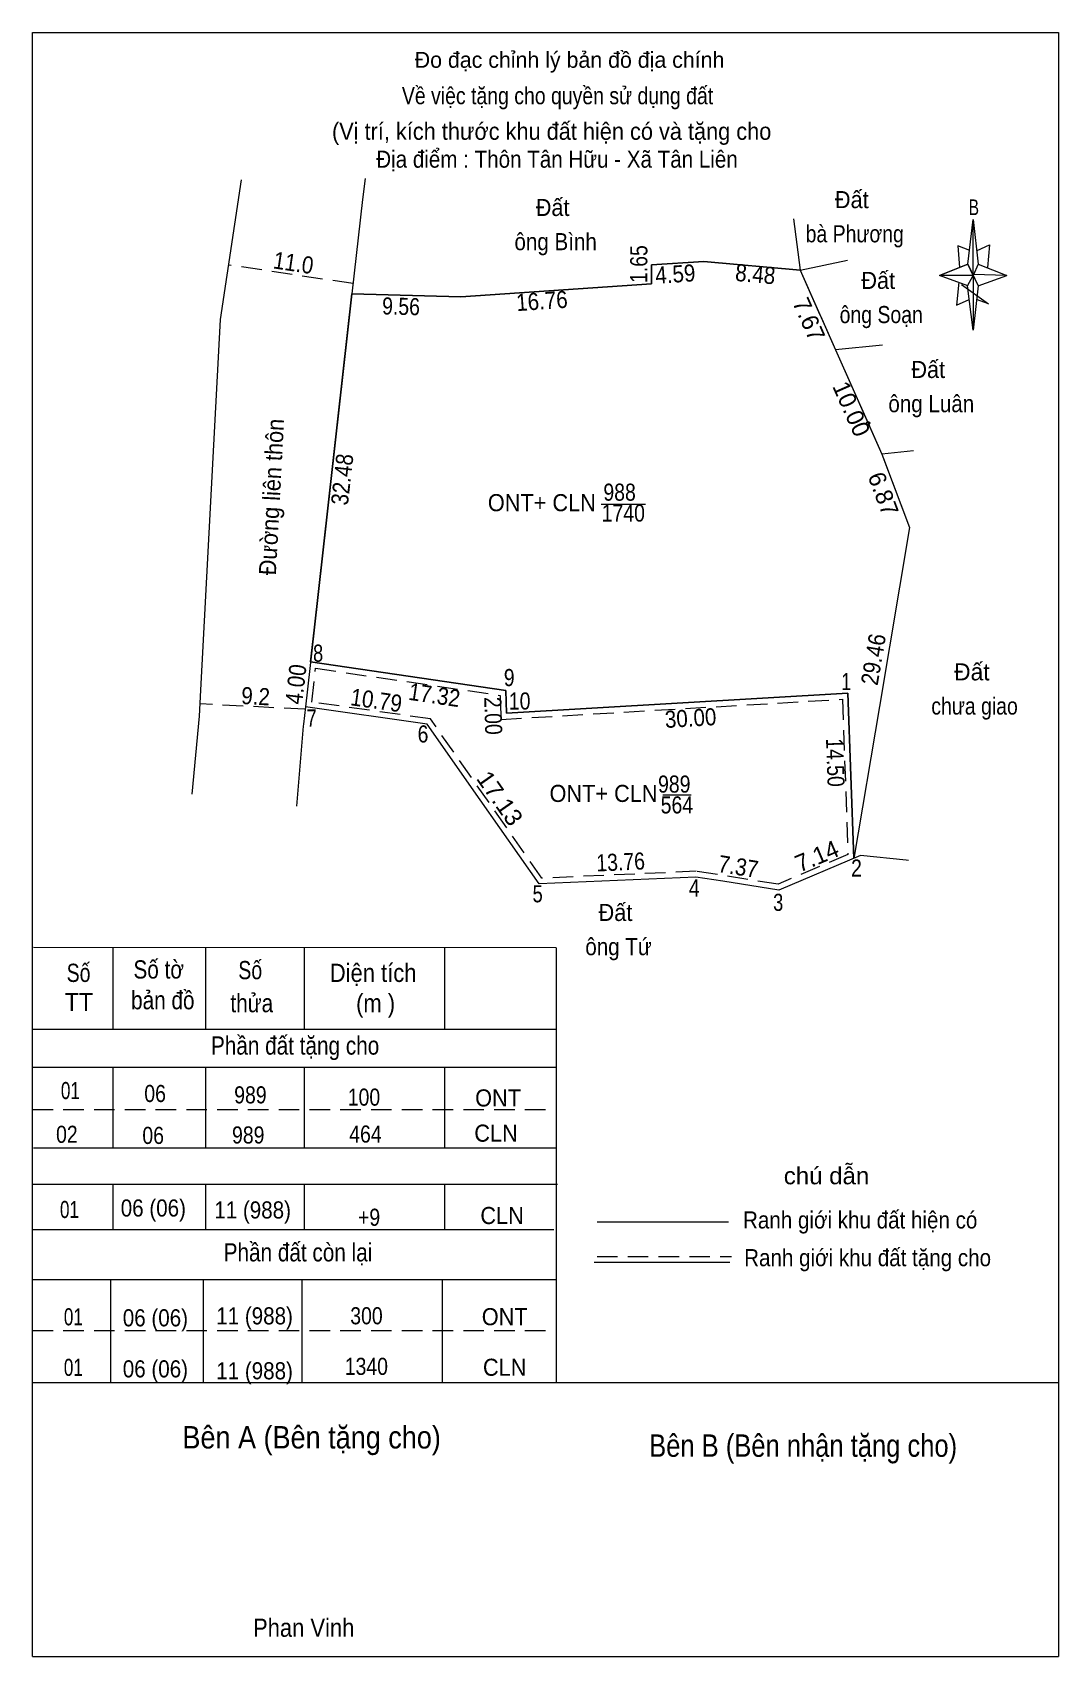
# Model space of a CAD drawing. Header units: metres. Extents: x 547976 to 549564, y 1837803 to 1838136.
# Drawn here: x 548945.6 to 549035.6, y 1837910.9 to 1838053.4 of the extents above; entities that cross this region are included whole.
import ezdxf
from ezdxf.enums import TextEntityAlignment as Align

# ---------------------------------------------------------------- set-up
doc = ezdxf.new("R2010")
doc.units = ezdxf.units.M
doc.header["$LTSCALE"] = 0.6
doc.header["$PDMODE"] = 32
doc.header["$PDSIZE"] = 0.3
doc.linetypes.add('MEDIUM_DASHED', pattern=[4.5, 3, -1.5])
for name, color, linetype, lineweight in [('12', 7, 'Continuous', 13), ('17', 7, 'Continuous', 13), ('63', 7, 'Continuous', 13)]:
    doc.layers.add(name, color=color, linetype=linetype, lineweight=lineweight)
doc.layers.add('20', color=7, linetype='Continuous')

msp = doc.modelspace()

# ---------------------------------------------------------------- texts
at = {"layer": '17'}
msp.add_text('Đo đạc chỉnh lý bản đồ địa chính', height=1.4, dxfattribs=at).set_placement((548992.74, 1838050.32), align=Align.CENTER)
for s, height, width, p in [('Về việc tặng cho quyền sử dụng đất', 1.5, 0.85, (548991.685, 1838047.12)), ('B', 1.378, 0.75, (549028.2, 1838037.39)), ('Số', 1.6, 0.8, (548949.67, 1837970.08)), ('Số tờ', 1.6, 0.85, (548956.7, 1837970.38)), ('TT', 1.6, 0.95, (548949.7, 1837967.52)), ('bản đồ', 1.6, 0.85, (548957.06, 1837967.68)), ('thửa', 1.6, 0.85, (548964.865, 1837967.42)), ('(m )', 1.6, 0.9, (548975.725, 1837967.42)), ('Phần đất tặng cho', 1.6, 0.85, (548968.665, 1837963.7)), ('01', 1.5, 0.75, (548948.955, 1837959.8)), ('06', 1.5, 0.85, (548956.385, 1837959.54)), ('989', 1.5, 0.85, (548964.745, 1837959.42)), ('100', 1.5, 0.85, (548974.705, 1837959.22)), ('ONT', 1.5, 0.95, (548986.47, 1837959.15)), ('02', 1.5, 0.85, (548948.645, 1837955.96)), ('06', 1.5, 0.85, (548956.215, 1837955.86)), ('989', 1.5, 0.85, (548964.555, 1837955.9)), ('464', 1.5, 0.85, (548974.835, 1837955.98)), ('CLN', 1.5, 0.95, (548986.29, 1837956.06)), ('chú dẫn', 1.5, 1.05, (549015.28, 1837952.32)), ('01', 1.5, 0.75, (548948.875, 1837949.36)), ('06 (06)', 1.5, 0.9, (548956.23, 1837949.49)), ('11 (988)', 1.5, 0.9, (548964.94, 1837949.32)), ('+9', 1.5, 0.85, (548975.155, 1837948.68)), ('CLN', 1.5, 0.95, (548986.82, 1837948.83)), ('Ranh giới khu đất hiện có ', 1.5, 0.9, (549018.485, 1837948.44)), ('Phần đất còn lại', 1.6, 0.85, (548968.92, 1837945.55)), ('Ranh giới khu đất tặng cho', 1.5, 0.9, (549018.885, 1837945.13)), ('01', 1.5, 0.75, (548949.215, 1837939.94)), ('06 (06)', 1.5, 0.9, (548956.41, 1837939.85)), ('11 (988)', 1.5, 0.9, (548965.11, 1837940.02)), ('300', 1.5, 0.85, (548974.925, 1837940.03)), ('ONT', 1.5, 0.95, (548987.05, 1837939.95)), ('1340', 1.5, 0.85, (548974.915, 1837935.59)), ('01', 1.5, 0.75, (548949.215, 1837935.5)), ('06 (06)', 1.5, 0.9, (548956.41, 1837935.37)), ('11 (988)', 1.5, 0.9, (548965.11, 1837935.2)), ('CLN', 1.5, 0.95, (548987.05, 1837935.51)), ('Bên A (Bên tặng cho)', 1.97, 0.9, (548970.115, 1837929.13)), ('Bên B (Bên nhận tặng cho)', 1.97, 0.85, (549013.23, 1837928.4)), ('Phan Vinh', 1.6, 0.9, (548969.42, 1837912.6))]:
    msp.add_text(s, height=height, dxfattribs=dict(at, width=width)).set_placement(p, align=Align.CENTER)
at = {"layer": '17', "width": 0.95}
msp.add_text('(Vị trí, kích thước khu đất hiện có và tặng cho', height=1.5, dxfattribs=at).set_placement((548971.9, 1838044))
at = {"layer": '20', "width": 0.9}
msp.add_text('Địa điểm : Thôn Tân Hữu - Xã Tân Liên', height=1.5, dxfattribs=at).set_placement((548991.64, 1838041.55), align=Align.CENTER)
at = {"layer": '63'}
for s, height, width, p in [('Đất ', 1.5, 0.95, (548991.52, 1838037.31)), ('Đất ', 1.5, 0.95, (549017.76, 1838038)), ('ông Bình', 1.5, 0.9, (548991.52, 1838034.31)), ('bà Phương', 1.5, 0.85, (549017.755, 1838035)), ('Đất ', 1.5, 0.95, (549020.08, 1838030.91)), ('ông Soạn', 1.5, 0.85, (549020.08, 1838027.91)), ('Đất ', 1.5, 0.95, (549024.47, 1838023.09)), ('ông Luân', 1.5, 0.9, (549024.47, 1838020.09)), ('ONT+ CLN', 1.5, 0.95, (548990.31, 1838011.4)), ('988', 1.5, 0.85, (548997.13, 1838012.32)), ('1740', 1.5, 0.85, (548997.455, 1838010.49)), (' chưa giao', 1.5, 0.85, (549028.03, 1837993.55)), ('ONT+ CLN', 1.5, 0.95, (548995.72, 1837985.88)), ('989', 1.5, 0.85, (549001.925, 1837986.7)), ('564', 1.5, 0.85, (549002.155, 1837984.87)), ('Đất ', 1.5, 0.95, (548997.03, 1837975.43)), ('ông Tứ', 1.5, 0.9, (548997.035, 1837972.43)), ('Số', 1.6, 0.8, (548964.73, 1837970.32)), ('Diện tích', 1.6, 0.9, (548975.51, 1837970.08))]:
    msp.add_text(s, height=height, dxfattribs=dict(at, width=width)).set_placement(p, align=Align.CENTER)
for s, rotation, width, p in [('11.0', 351.51, 0.9, (548968.4143, 1838032.4637)), ('1.65', 89.653, 0.85, (548999.5601, 1838033.0855)), ('4.59', 3.748, 0.9, (549002.066, 1838031.4731)), ('8.48', 354.861, 0.9, (549008.9728, 1838031.465)), ('9.56', 358.502, 0.85, (548977.9404, 1838028.6355)), ('16.76', 3.935, 0.9, (548990.3635, 1838029.1129)), ('Đường liên thôn', 86.946, 0.95, (548967.3414, 1838012.61)), ('32.48', 83.584, 0.9, (548973.5403, 1838014.1062)), ('29.46', 80.445, 0.9, (549020.1322, 1837998.2705)), ('4.00', 83.533, 0.9, (548969.4801, 1837996.1255)), ('9.2', 357.004, 0.9, (548965.1658, 1837994.4158)), ('10.79', 351.953, 0.9, (548975.685, 1837994.0612)), ('17.32', 351.598, 0.9, (548980.7804, 1837994.5261)), ('2.00', 271.718, 0.85, (548985.3014, 1837993.4175)), ('30.00', 3.363, 0.9, (549003.401, 1837992.5005)), ('14.50', 272.016, 0.85, (549015.3076, 1837989.3164)), ('17.13', 304.989, 1.05, (548986.0093, 1837985.7751)), ('13.76', 2.54, 0.85, (548997.2518, 1837979.8677)), ('7.37', 351.023, 0.9, (549007.423, 1837979.4715))]:
    msp.add_text(s, height=1.5, rotation=rotation, dxfattribs=dict(at, width=width)).set_placement(p, align=Align.CENTER)
for s, rotation, p in [('7.67', 293.925, (549013.05, 1838027.9342)), ('10.00', 293.898, (549016.7797, 1838020.0788)), ('6.87', 290.702, (549019.5596, 1838012.6551)), ('7.14', 23.009, (549014.7269, 1837980.4343))]:
    msp.add_text(s, height=1.5, rotation=rotation, dxfattribs=at).set_placement(p, align=Align.CENTER)
for s, width, p in [(' 8', 0.8, (548971.13, 1837998.19)), (' 9', 0.85, (548987.92, 1837996.05)), (' 1', 0.75, (549017.43, 1837995.7)), (' 10', 0.85, (548989.31, 1837993.99)), (' 7', 0.8, (548970.56, 1837992.5)), (' 6', 0.85, (548980.36, 1837991.1)), (' 2', 0.85, (549018.38, 1837979.33)), (' 5', 0.8, (548990.39, 1837977.07)), (' 4', 0.85, (549004.15, 1837977.58)), (' 3', 0.8, (549011.49, 1837976.32))]:
    msp.add_text(s, height=1.5, dxfattribs=dict(at, width=width)).set_placement(p, align=Align.RIGHT)
msp.add_text('Đất', height=1.5, dxfattribs=at).set_placement((549028.03, 1837996.55), align=Align.CENTER)

# ---------------------------------------------------------------- linework, layer by layer
at = {"layer": '12'}
msp.add_line((548945.63, 1837910.87), (549035.63, 1837910.87), dxfattribs=at)
at = {"layer": '17'}
for p, q in [((548945.63, 1837910.87), (548945.63, 1838053.42)), ((549027.69, 1838033.09), (549028.15, 1838036.99)), ((549027.85, 1838034.29), (549026.79, 1838034.69)), ((549028.59, 1838033.09), (549031.09, 1838032.09)), ((549027.69, 1838031.19), (549025.19, 1838032.09)), ((549027.11, 1838031.31), (549029.49, 1838029.59)), ((549028.59, 1838031.19), (549028.15, 1838027.29)), ((549026.69, 1838029.49), (549027.79, 1838029.99)), ((549029.49, 1838029.59), (549028.45, 1838029.99)), ((548991.57, 1837973.08), (548945.71, 1837973.11)), ((548952.67, 1837973.08), (548952.67, 1837965.94)), ((548960.81, 1837973.08), (548960.81, 1837965.94)), ((548969.47, 1837973.08), (548969.47, 1837965.94)), ((548981.77, 1837973.08), (548981.77, 1837965.94)), ((548991.57, 1837973.08), (548991.57, 1837934.92)), ((548945.63, 1837965.94), (548991.57, 1837965.94)), ((548945.63, 1837962.6), (548991.57, 1837962.6)), ((548952.67, 1837962.6), (548952.67, 1837955.52)), ((548960.81, 1837962.6), (548960.81, 1837955.52)), ((548969.47, 1837962.6), (548969.47, 1837955.52)), ((548981.77, 1837962.6), (548981.77, 1837955.52)), ((548945.71, 1837955.52), (548991.51, 1837955.52)), ((548945.63, 1837952.34), (548991.67, 1837952.34)), ((548952.67, 1837952.34), (548952.67, 1837948.35)), ((548960.81, 1837952.34), (548960.81, 1837948.35)), ((548969.47, 1837952.34), (548969.47, 1837948.35)), ((548981.77, 1837952.34), (548981.77, 1837948.35)), ((548995.17, 1837949.02), (549006.67, 1837949.02)), ((548945.63, 1837948.35), (548991.35, 1837948.35)), ((548994.91, 1837945.48), (549006.81, 1837945.48)), ((548945.63, 1837943.97), (548991.57, 1837943.97)), ((548952.47, 1837943.97), (548952.47, 1837934.92)), ((548960.61, 1837943.97), (548960.61, 1837934.92)), ((548969.27, 1837943.97), (548969.27, 1837934.92)), ((548981.57, 1837943.97), (548981.57, 1837934.92)), ((548945.63, 1837934.92), (549035.63, 1837934.92))]:
    msp.add_line(p, q, dxfattribs=at)
at = {"layer": '17', "linetype": 'MEDIUM_DASHED'}
for p, q in [((548945.63, 1837958.88), (548991.63, 1837958.88)), ((548995.15, 1837945.98), (549006.95, 1837945.98)), ((548945.63, 1837939.49), (548991.57, 1837939.49))]:
    msp.add_line(p, q, dxfattribs=at)
at = {"layer": '17'}
for points in [[(548945.63, 1838053.42), (549035.63, 1838053.42), (549035.63, 1837910.87)], [(549028.49, 1838034.29), (549029.59, 1838034.79), (549029.39, 1838032.79)], [(549028.15, 1838032.09), (549027.69, 1838033.09), (549025.19, 1838032.09)], [(549028.15, 1838032.09), (549028.59, 1838031.19), (549031.09, 1838032.09)]]:
    msp.add_lwpolyline(points, dxfattribs=at)
for points in [[(549028.15, 1838036.99), (549028.59, 1838033.09), (549028.15, 1838032.09)], [(549028.15, 1838032.09), (549025.19, 1838032.09), (549027.69, 1838033.09), (549028.59, 1838031.19), (549031.09, 1838032.09), (549028.15, 1838032.19)], [(549028.15, 1838032.09), (549028.15, 1838027.29), (549027.65, 1838031.19)]]:
    msp.add_lwpolyline(points, close=True, dxfattribs=at)
at = {"layer": '63'}
for p, q in [((549012.39, 1838037.07), (549012.97, 1838032.56)), ((549026.79, 1838034.69), (549026.95, 1838032.79)), ((549012.97, 1838032.56), (549017.11, 1838033.44)), ((549012.97, 1838032.56), (549014.59, 1838028.9)), ((549012.97, 1838032.56), (549014.59, 1838028.9)), ((549012.97, 1838032.56), (549014.59, 1838028.9)), ((549026.89, 1838031.49), (549026.69, 1838029.49)), ((549020.19, 1838025.98), (549016.08, 1838025.55)), ((549016.08, 1838025.55), (549018.93, 1838019.12)), ((549018.93, 1838019.12), (549020.13, 1838016.41)), ((548960.39, 1837995.69), (548961.45, 1838015.56)), ((549020.13, 1838016.41), (549020.29, 1838016.04)), ((549020.13, 1838016.41), (549020.29, 1838016.04)), ((549020.29, 1838016.04), (549022.56, 1838009.98)), ((548995.52, 1838012.02), (548999.41, 1838012.02)), ((549000.93, 1837986.5), (549003.4, 1837986.5)), ((549018.26, 1837981.18), (549011.1, 1837978.14)), ((549003.82, 1837979.29), (548990.07, 1837978.68)), ((549006.19, 1837978.92), (549003.82, 1837979.29)), ((549011.1, 1837978.14), (549006.19, 1837978.92))]:
    msp.add_line(p, q, dxfattribs=at)
at = {"layer": '63', "linetype": 'MEDIUM_DASHED'}
for p, q in [((548973.75, 1838031.38), (548962.83, 1838033.01)), ((548969.5, 1837994.01), (548960.33, 1837994.49))]:
    msp.add_line(p, q, dxfattribs=at)
at = {"layer": '63'}
for points in [[(548961.45, 1838015.56), (548962.12, 1838028.23), (548963.95, 1838040.5)], [(548961.45, 1838015.56), (548962.12, 1838028.23), (548963.95, 1838040.5)], [(548974.8, 1838040.6), (548974.59, 1838038.75), (548973.65, 1838030.47)], [(548970.33, 1838000.95), (548973.65, 1838030.47), (548983.21, 1838030.22), (548999.93, 1838031.37), (548999.94, 1838033.02), (549004.52, 1838033.32), (549012.97, 1838032.56), (549016.08, 1838025.55), (549020.13, 1838016.41), (549022.56, 1838009.98), (549019.92, 1837994.27)], [(549012.97, 1838032.56), (549004.52, 1838033.32), (548999.94, 1838033.02), (548999.93, 1838031.37), (548983.21, 1838030.22), (548973.65, 1838030.47)], [(549012.97, 1838032.56), (549004.52, 1838033.32), (548999.94, 1838033.02)], [(549012.97, 1838032.56), (549004.52, 1838033.32), (548999.94, 1838033.02)], [(549012.97, 1838032.56), (549004.52, 1838033.32), (548999.94, 1838033.02)], [(549012.97, 1838032.56), (549004.52, 1838033.32), (548999.94, 1838033.02)], [(549012.97, 1838032.56), (549004.52, 1838033.32), (548999.94, 1838033.02)], [(549012.97, 1838032.56), (549004.52, 1838033.32), (548999.94, 1838033.02)], [(548973.65, 1838030.47), (548973.26, 1838027.06), (548970.33, 1838000.95), (548969.57, 1837994.22)], [(549014.59, 1838028.9), (549014.87, 1838028.28), (549016.08, 1838025.55)], [(549014.59, 1838028.9), (549014.87, 1838028.28), (549016.08, 1838025.55)], [(549014.59, 1838028.9), (549014.87, 1838028.28), (549016.08, 1838025.55)], [(549016.08, 1838025.55), (549018.93, 1838019.12), (549020.13, 1838016.41)], [(549016.08, 1838025.55), (549018.93, 1838019.12), (549020.13, 1838016.41)], [(549022.9, 1838016.71), (549020.13, 1838016.41), (549020.29, 1838016.04)], [(549022.56, 1838009.98), (549019.92, 1837994.27), (549017.67, 1837980.93)], [(549019.92, 1837994.27), (549017.67, 1837980.93), (549017.16, 1837995.42), (548987.21, 1837993.66), (548987.15, 1837995.66), (548970.02, 1837998.19), (548970.33, 1838000.95)], [(548970.02, 1837998.19), (548987.15, 1837995.66), (548987.21, 1837993.66), (549017.16, 1837995.42), (549017.67, 1837980.93)], [(548959.65, 1837986.55), (548960.27, 1837993.42), (548960.39, 1837995.69)], [(548980.25, 1837992.71), (548969.57, 1837994.22), (548969.4, 1837992.71)], [(548969.4, 1837992.71), (548969.38, 1837992.52), (548968.8, 1837985.52)], [(548990.07, 1837978.68), (548984.89, 1837986.08), (548980.25, 1837992.71)], [(549022.48, 1837980.75), (549022.28, 1837980.77), (549018.26, 1837981.18)]]:
    msp.add_lwpolyline(points, dxfattribs=at)
at = {"layer": '63', "linetype": 'MEDIUM_DASHED'}
msp.add_lwpolyline([(549016.68, 1837994.89), (549017.16, 1837981.26), (549011.04, 1837978.66), (549003.85, 1837979.79), (548990.32, 1837979.19), (548980.54, 1837993.17), (548970.12, 1837994.65), (548970.46, 1837997.62), (548986.66, 1837995.23), (548986.73, 1837993.13)], close=True, dxfattribs=at)
at = {"layer": '63'}
msp.add_point((549018.93, 1838019.12), dxfattribs=at)

msp.set_redraw_order([(e.dxf.handle, doc.entitydb.next_handle()) for e in msp.query("TEXT MTEXT ATTDEF DIMENSION ARC_DIMENSION")])  # texts and dimensions are drawn at this point

doc.saveas('drawing.dxf')
